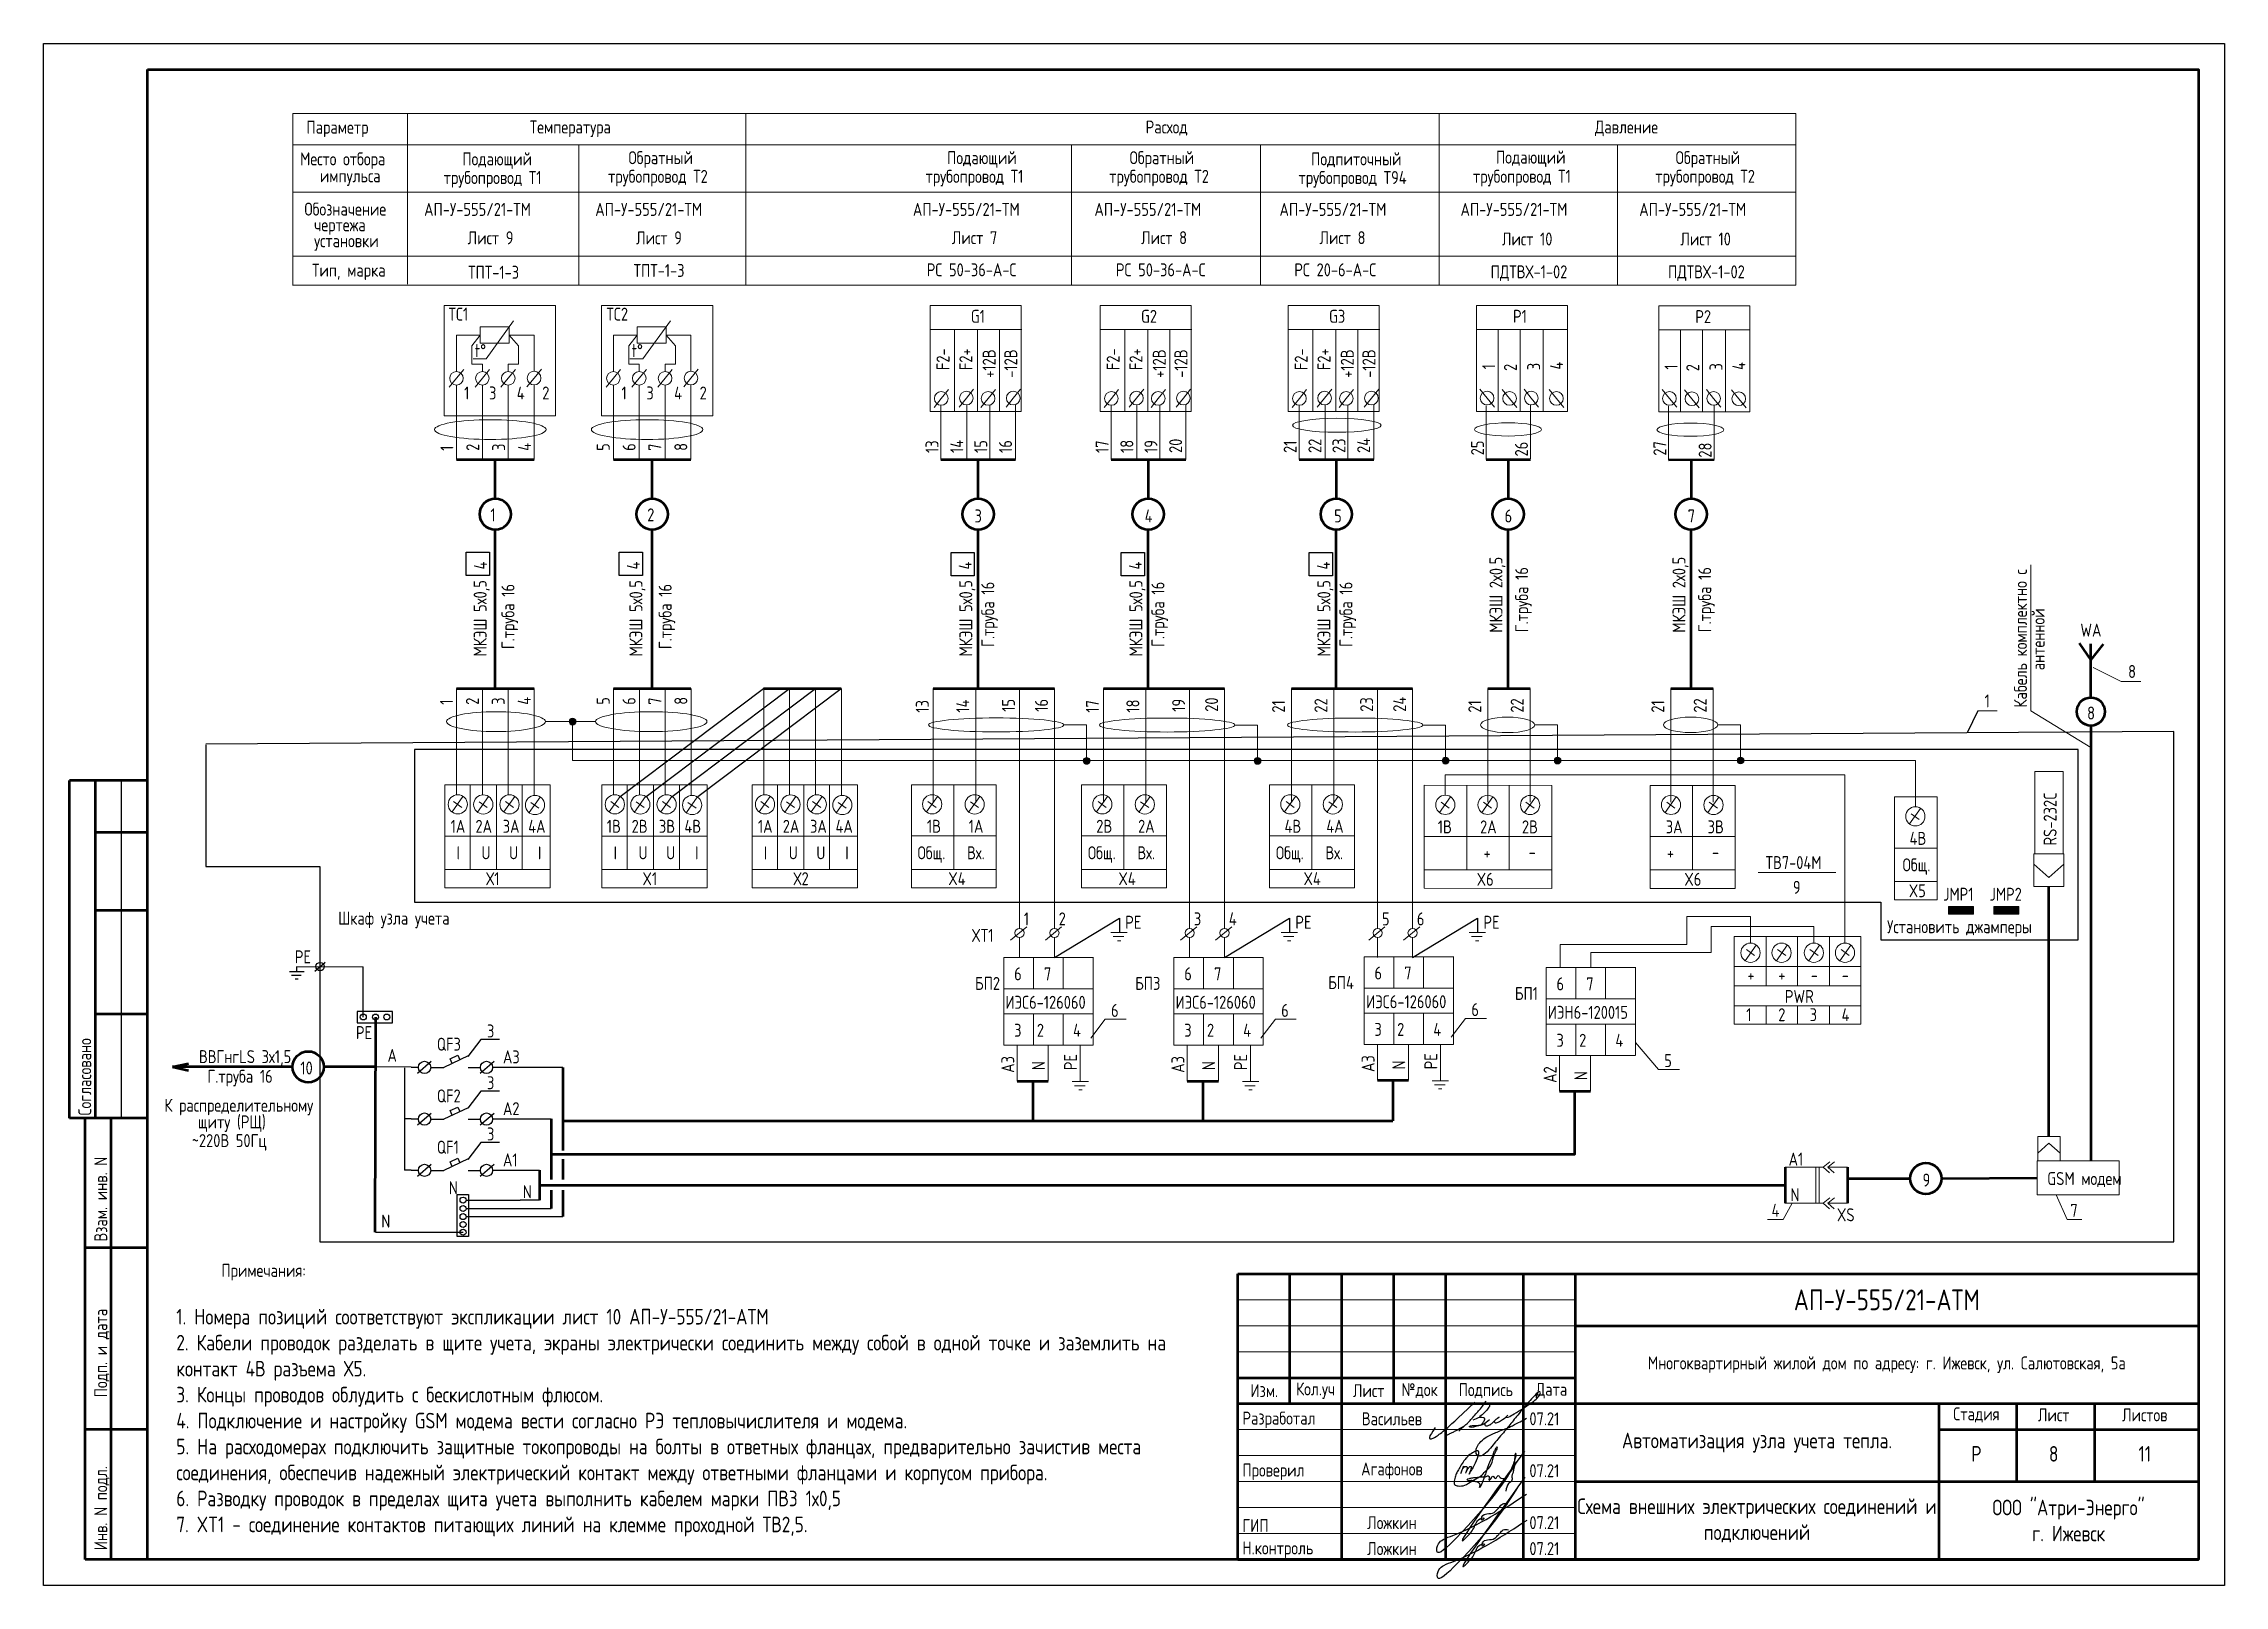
# Model space of a CAD drawing. Header units: millimetres. Extents: x -24312 to 142424, y -11214 to -5274.
# Drawn here: x 119874 to 128272, y -11214 to -5275 of the extents above; entities that cross this region are included whole.
import ezdxf
from ezdxf.enums import TextEntityAlignment as Align

# ---------------------------------------------------------------- set-up
doc = ezdxf.new("R2010")
doc.units = ezdxf.units.MM
doc.linetypes.add('K5LT_BASIC', pattern=[0])
doc.linetypes.add('K5LT_THIN', pattern=[0])
doc.layers.get('0').update_dxf_attribs({"color": 250})
for name, color, linetype, lineweight in [('0_Ном._пера__1', 7, 'Continuous', 5), ('0_Ном._пера__4', 7, 'Continuous', 50), ('НАДПИСЬ', 249, 'Continuous', 15)]:
    doc.layers.add(name, color=color, linetype=linetype, lineweight=lineweight)
doc.layers.add('ВО', color=7, linetype='Continuous')
doc.layers.add('Т1', color=1, linetype='Continuous')
doc.styles.add('ГОСТ 2.304', font='')
doc.styles.get('ГОСТ 2.304').set_extended_font_data('GOST 2.304 type A')

msp = doc.modelspace()

# ---------------------------------------------------------------- texts
at = {"color": 0, "lineweight": 18, "style": 'ГОСТ 2.304'}
for s, p in [('Параметр', (120885.765, -5622.136)), ('Температура', (121745.948, -5621.342)), ('Расход', (124117.784, -5621.386)), ('Давление', (125847.881, -5621.386)), ('Место отбора', (120861.214, -5744.261)), ('Подающий ', (121486.205, -5744.261)), ('Обратный', (122125.97, -5739.629)), ('Подающий ', (123353.237, -5739.629)), ('Обратный', (124056.083, -5739.629)), ('Подпиточный', (124755.198, -5744.261)), ('Подающий ', (125467.01, -5737.592)), ('Обратный', (126159.122, -5739.43)), ('импульса', (120937.531, -5809.425)), ('трубопровод Т1', (121414.135, -5816.133)), ('трубопровод Т2', (122047.305, -5811.501)), ('трубопровод Т1', (123270.124, -5811.501)), ('трубопровод Т2', (123977.418, -5811.501)), ('трубопровод Т94', (124706.508, -5816.133)), ('трубопровод Т1', (125378.336, -5811.402)), ('трубопровод Т2', (126080.457, -5811.302)), ('Обозначение ', (120878.008, -5937.653)), ('чертежа ', (120915.355, -5998.171)), ('АП-У-555/21-ТМ', (121339.026, -5938.803)), ('АП-У-555/21-ТМ', (121998.234, -5938.803)), ('АП-У-555/21-ТМ', (123221.425, -5938.803)), ('АП-У-555/21-ТМ', (123920.596, -5938.803)), ('АП-У-555/21-ТМ', (124633.442, -5938.803)), ('АП-У-555/21-ТМ', (125330.579, -5938.803)), ('АП-У-555/21-ТМ', (126019.035, -5938.803)), ('установки', (120915.355, -6059.409)), ('Лист 9', (121506.554, -6048.307)), ('Лист 9', (122155.35, -6048.307)), ('Лист 7', (123371.498, -6047.675)), ('Лист 8', (124100.063, -6047.675)), ('Лист 8', (124787.3, -6047.675)), ('Лист 10', (125489.968, -6052.712)), ('Лист 10', (126177.205, -6052.712)), ('Тип, марка', (120907.353, -6172.641)), ('ТПТ-1-3', (121508.686, -6180.871)), ('ТПТ-1-3', (122145.763, -6173.927)), ('РС 50-36-А-С', (123274.64, -6171.496)), ('РС 50-36-А-С', (124003.205, -6171.496)), ('РС 20-6-А-С', (124690.442, -6171.496)), ('ПДТВХ-1-02', (125446.367, -6179.238)), ('ПДТВХ-1-02', (126129.982, -6179.238)), ('ТС1', (121433.141, -6342.148)), ('ТС2', (122041.356, -6342.148)), ('G1', (123444.722, -6350.598)), ('G2', (124099.929, -6350.598)), ('G3', (124824.128, -6350.598)), ('Р1', (125532.548, -6350.598)), ('Р2', (126234.822, -6351.801)), ('t%%d', (121534.189, -6482.394)), ('t%%d', (122138.312, -6482.394)), ('1', (121493.08, -6645.873)), ('3', (121589.021, -6645.873)), ('4', (121695.865, -6645.873)), ('2', (121793.986, -6645.873)), ('1', (122099.173, -6645.873)), ('3', (122195.115, -6645.873)), ('4', (122301.959, -6645.873)), ('2', (122400.08, -6645.873)), ('1', (121594.213, -7115.337)), ('2', (122198.337, -7115.337)), ('3', (123459.008, -7119.61)), ('4', (124114.215, -7119.61)), ('5', (124843.826, -7119.61)), ('6', (125500.423, -7119.61)), ('7', (126205.612, -7119.61)), ('WA', (127717.752, -7559.266)), ('8', (127901.708, -7718.553)), ('1', (127348.696, -7832.075)), ('8', (127743.889, -7878.6)), ('1А', (121441.171, -8314.953)), ('2А', (121536.773, -8314.953)), ('3А', (121641.8, -8314.953)), ('4А', (121740.094, -8314.953)), ('1В', (122042.582, -8314.953)), ('2В', (122138.184, -8314.953)), ('3В', (122243.211, -8314.953)), ('4В', (122341.505, -8314.953)), ('1А', (122624.639, -8314.953)), ('2А', (122720.24, -8314.953)), ('3А', (122825.267, -8314.953)), ('4А', (122923.562, -8314.953)), ('1В', (123275.463, -8314.76)), ('1А', (123436.61, -8314.76)), ('2В', (123927.63, -8314.76)), ('2А', (124088.776, -8314.76)), ('4В', (124652.707, -8314.76)), ('4А', (124813.854, -8314.76)), ('1В', (125242.952, -8316.928)), ('2А', (125405.892, -8317.121)), ('2В', (125567.039, -8317.121)), ('3А', (126121.084, -8317.022)), ('3В', (126282.231, -8317.022)), ('4В', (127060.036, -8361.299)), ('I', (121463.868, -8417.136)), ('U', (121559.76, -8417.136)), ('U', (121666.247, -8417.136)), ('I', (121777.503, -8417.136)), ('I', (122068.876, -8417.136)), ('U', (122164.767, -8417.136)), ('U', (122271.255, -8417.136)), ('I', (122382.51, -8417.136)), ('I', (122647.336, -8417.136)), ('U', (122743.227, -8417.136)), ('U', (122849.715, -8417.136)), ('I', (122960.97, -8417.136)), ('Общ.', (123239.45, -8416.943)), ('Вх.', (123430.035, -8416.943)), ('Общ.', (123895.465, -8416.943)), ('Вх.', (124086.05, -8416.943)), ('Общ.', (124619.664, -8416.943)), ('Вх.', (124810.249, -8416.943)), ('+', (125419.24, -8417.291)), ('-', (125592.994, -8413.967)), ('+', (126125.41, -8417.191)), ('-', (126299.164, -8413.868)), ('Х1', (121577.973, -8516.797)), ('X1', (122179.98, -8516.797)), ('Х2', (122761.44, -8516.797)), ('X4', (123357.738, -8516.604)), ('X4', (124012.945, -8516.604)), ('X4', (124725.992, -8516.604)), ('X6', (125392.754, -8518.966)), ('X6', (126192.477, -8518.867)), ('ТВ7-04М', (126505.643, -8454.725)), ('Общ.', (127033.272, -8463.483)), ('9', (126610.666, -8549.905)), ('X5', (127057, -8563.144)), ('JMP1', (127189.142, -8576.543)), ('JMP2', (127367.968, -8576.543)), ('1', (123648.501, -8671.459)), ('2', (123782.999, -8671.459)), ('РЕ', (124039.094, -8684.493)), ('3', (124303.708, -8671.459)), ('4', (124438.206, -8671.459)), ('РЕ', (124694.301, -8684.493)), ('5', (125027.906, -8671.57)), ('6', (125162.404, -8671.582)), ('РЕ', (125418.499, -8684.493)), ('XТ1', (123446.57, -8735.07)), ('Установить джамперы', (126973.27, -8701.629)), ('БП2', (123460.845, -8920.001)), ('6', (123611.448, -8883.145)), ('7', (123726.184, -8883.145)), ('БП3', (124077.641, -8920.001)), ('6', (124266.655, -8883.145)), ('7', (124381.391, -8883.145)), ('БП4', (124821.054, -8916.835)), ('6', (124999.12, -8879.978)), ('7', (125113.856, -8879.978)), ('6', (125700.149, -8921.863)), ('7', (125814.886, -8921.863)), ('ИЭС6-126060', (123577.851, -8992.767)), ('ИЭС6-126060', (124233.058, -8992.767)), ('ИЭС6-126060', (124966.999, -8990.588)), ('БП1', (125540.124, -8958.719)), ('ИЭН6-120015', (125666.552, -9031.485)), ('PWR', (126579.696, -8970.192)), ('3', (123611.448, -9100.435)), ('2', (123698.832, -9100.435)), ('4', (123838.325, -9100.435)), ('3', (124266.655, -9100.435)), ('2', (124354.039, -9100.435)), ('4', (124493.532, -9100.435)), ('3', (124999.12, -9097.268)), ('2', (125086.504, -9097.268)), ('4', (125225.997, -9097.268)), ('1', (126430.97, -9040.541)), ('2', (126554.3, -9040.541)), ('3', (126675.183, -9040.541)), ('4', (126798.514, -9040.541)), ('3', (125700.149, -9139.153)), ('2', (125787.533, -9139.153)), ('4', (125927.026, -9139.153)), ('9', (127109.939, -9677.454)), ('Примечания:', (120558.101, -10025.453))]:
    msp.add_text(s, height=50, dxfattribs=at).set_placement(p)
for s, rotation, p in [('F2-', 90, (123362.445, -6532.986)), ('F2+', 90, (123450.496, -6532.986)), ('+12В', 90, (123540.091, -6562.141)), ('-12В', 90, (123623.508, -6562.141)), ('F2-', 90, (124017.652, -6532.986)), ('F2+', 90, (124105.703, -6532.986)), ('+12В', 90, (124195.298, -6562.141)), ('-12В', 90, (124278.715, -6562.141)), ('F2-', 90, (124741.85, -6532.986)), ('F2+', 90, (124829.901, -6532.986)), ('+12В', 90, (124919.497, -6562.141)), ('-12В', 90, (125002.913, -6562.141)), ('1', 90, (125464.318, -6529.531)), ('2', 90, (125547.734, -6535.992)), ('3', 90, (125637.33, -6532.986)), ('4', 90, (125725.381, -6530.807)), ('1', 90, (126166.592, -6530.733)), ('2', 90, (126250.009, -6537.194)), ('3', 90, (126339.604, -6534.188)), ('4', 90, (126427.655, -6532.009)), ('14', 90, (123415.344, -6851.936)), ('20', 90, (124258.366, -6851.936)), ('22', 90, (124794.75, -6851.936)), ('23', 90, (124887.342, -6851.936)), ('24', 90, (124982.564, -6851.936)), ('1', 90, (121451.622, -6843.798)), ('2', 90, (121551.268, -6843.798)), ('3', 90, (121650.914, -6843.798)), ('4', 90, (121751.102, -6843.798)), ('5', 90, (122053.807, -6843.798)), ('6', 90, (122153.453, -6843.798)), ('7', 90, (122253.099, -6843.798)), ('8', 90, (122352.745, -6843.798)), ('13', 90, (123320.123, -6851.936)), ('15', 90, (123507.937, -6851.936)), ('16', 90, (123603.159, -6851.936)), ('17', 90, (123975.33, -6851.936)), ('18', 90, (124070.551, -6851.936)), ('19', 90, (124163.144, -6851.936)), ('21', 90, (124699.528, -6851.936)), ('25', 90, (125421.088, -6860.914)), ('26', 90, (125590.172, -6865.357)), ('27', 90, (126123.363, -6862.116)), ('28', 90, (126297.581, -6869.903)), ('4', 90, (121581.126, -7300.673)), ('4', 90, (122170.014, -7300.673)), ('4', 90, (123448.3, -7300.932)), ('4', 90, (124103.507, -7300.932)), ('4', 90, (124827.705, -7300.932)), ('МКЭШ 2х0,5', 90, (125492.114, -7544.207)), ('Г.труба 16', 90, (125591.115, -7542.543)), ('МКЭШ 2х0,5', 90, (126196.955, -7544.207)), ('Г.труба 16', 90, (126295.957, -7542.543)), ('Кабель комплектно с ', 90, (127512.151, -7832.452)), ('МКЭШ 5х0,5', 90, (121579.689, -7635.721)), ('Г.труба 16', 90, (121686.994, -7607.464)), ('МКЭШ 5х0,5', 90, (122179.737, -7635.721)), ('Г.труба 16', 90, (122292.417, -7607.464)), ('МКЭШ 5х0,5', 90, (123450.16, -7635.721)), ('Г.труба 16', 90, (123534.922, -7599.088)), ('МКЭШ 5х0,5', 90, (124105.367, -7635.721)), ('Г.труба 16', 90, (124190.129, -7599.088)), ('МКЭШ 5х0,5', 90, (124829.565, -7635.721)), ('Г.труба 16', 90, (124914.328, -7599.088)), ('антенной', 90, (127580.402, -7688.839)), ('1', 90, (121450.174, -7821.824)), ('2', 90, (121549.82, -7821.824)), ('3', 90, (121649.467, -7821.824)), ('4', 90, (121749.654, -7821.824)), ('5', 90, (122053.826, -7821.824)), ('6', 90, (122153.472, -7821.824)), ('7', 90, (122253.118, -7821.824)), ('8', 90, (122352.765, -7821.824)), ('13', 90, (123282.717, -7852.039)), ('14', 90, (123438.49, -7852.039)), ('15', 90, (123614.646, -7848.709)), ('16', 90, (123741.69, -7848.709)), ('17', 90, (123937.924, -7852.039)), ('18', 90, (124093.697, -7852.039)), ('19', 90, (124269.853, -7848.709)), ('20', 90, (124396.897, -7848.709)), ('21', 90, (124654.668, -7852.039)), ('22', 90, (124817.895, -7852.039)), ('23', 90, (124994.051, -7848.709)), ('24', 90, (125121.095, -7848.709)), ('21', 90, (125410.585, -7852.039)), ('22', 90, (125573.812, -7852.039)), ('21', 90, (126115.426, -7852.039)), ('22', 90, (126278.653, -7852.039)), ('RS-232C', 90, (127626.288, -8364.089)), ('+', 180, (126462.859, -8848.22)), ('+', 180, (126581.816, -8848.22)), ('-', 180, (126707.073, -8848.22)), ('-', 180, (126826.03, -8848.22)), ('А3', 90, (123611.841, -9239.381)), ('N', 90, (123730.242, -9229.408)), ('РЕ', 90, (123853.465, -9229.408)), ('А3', 90, (124267.048, -9239.381)), ('N', 90, (124385.449, -9229.408)), ('РЕ', 90, (124508.672, -9229.408)), ('А3', 90, (124999.513, -9236.214)), ('N', 90, (125117.915, -9226.241)), ('РЕ', 90, (125241.137, -9226.241)), ('А2', 90, (125700.542, -9278.099)), ('N', 90, (125818.944, -9268.126))]:
    msp.add_text(s, height=50, rotation=rotation, dxfattribs=at).set_placement(p)
msp.add_text('Шкаф узла учета', height=50, dxfattribs=at).set_placement((121222.541, -8668.709), align=Align.CENTER)
at = {"style": 'ГОСТ 2.304'}
for s, p in [('РЕ', (120840.867, -8817.636)), ('РЕ', (121076.198, -9109.516)), ('ВВГнгLS 3х1,5', (120471.828, -9202.067)), ('А', (121198.021, -9197.273)), ('QF3', (121388.272, -9154.099)), ('А3', (121642.645, -9203.132)), ('Г.труба 16', (120504.679, -9277.818)), ('10', (120862.343, -9245.839)), ('QF2', (121388.272, -9353.375)), ('К распределительному ', (120338.644, -9389.341)), ('щиту (РЩ)', (120467.753, -9453.328)), ('А2', (121642.645, -9402.408)), ('~220В 50Гц', (120444.301, -9525.487)), ('QF1', (121388.272, -9550.789)), ('А1', (121642.645, -9599.821)), ('А1', (126594.094, -9596.869)), ('N', (121434.217, -9707.412)), ('GSM модем', (127590.373, -9671.631)), ('N', (121718.808, -9722.546)), ('N', (126601.283, -9734.111)), ('N', (121174.135, -9835.686)), ('XS', (126780.228, -9811.215)), ('7', (127679.434, -9794.287))]:
    msp.add_text(s, height=50, dxfattribs=at).set_placement(p)
for s, height, p in [('АП-У-555/21-АТМ', 80, (126972.475, -10113.68)), ('Изм.', 50, (124574.905, -10463.627)), ('Кол.уч', 50, (124772.475, -10463.68)), ('Лист', 50, (124976.736, -10463.627)), ('№док', 50, (125172.744, -10463.627)), ('Подпись', 50, (125428.011, -10463.627)), ('Дата', 50, (125680.998, -10463.627)), ('Стадия', 50, (127317.445, -10556.954)), ('Лист', 50, (127615.014, -10556.954)), ('Листов', 50, (127965.72, -10556.954)), ('Р', 60, (127317.445, -10706.954)), ('8', 60, (127615.014, -10706.954)), ('11', 60, (127965.72, -10706.954))]:
    msp.add_text(s, height=height, dxfattribs=at).set_placement(p, align=Align.MIDDLE)
at = {"color": 0, "lineweight": 18, "char_height": 50, "width": 85.84894, "attachment_point": 2, "style": 'ГОСТ 2.304'}
for s, insert in [('6', (123999.266, -8974.159)), ('6', (124654.473, -8974.159)), ('6', (125386.939, -8970.992)), ('5', (126129.896, -9167.483))]:
    msp.add_mtext(s, dxfattribs=dict(at, insert=insert))
at = {"style": 'ГОСТ 2.304'}
for s, insert, char_height, width, attachment_point in [('3', (121595.269, -9053.298), 50, 77.26404, 2), ('3', (121595.269, -9252.574), 50, 77.26404, 2), ('3', (121595.269, -9449.988), 50, 77.26404, 2), ('4', (126543.711, -9743.943), 50, 64.3867, 2), ('1. Номера позиций соответствуют экспликации лист 10 АП-У-555/21-АТМ \\P2. Кабели проводок разделать в щите учета, экраны электрически соединить между собой в одной точке и заземлить на контакт 4В разъема Х5.\\P3. Концы проводов облудить с бескислотным флюсом. \\P4. Подключение и настройку GSM модема вести согласно РЭ тепловычислителя и модема.\\P5. На расходомерах подключить защитные токопроводы на болты в ответных фланцах, предварительно зачистив места соединения, обеспечив надежный электрический контакт между ответными фланцами и корпусом прибора. \\P6. Разводку проводок в пределах щита учета выполнить кабелем марки ПВ3 1х0,5\\P\\pxb0.25,ql;7. XT1 - соединение контактов питающих линий на клемме проходной ТВ2,5.\\P\\pq*;  ', (120384.589, -10148.85), 60, 3941.44215, 1), ('\\pxsm1;Автоматизация узла учета тепла.', (126472.475, -10663.68), 60, 1400, 5), ('{\\C7;Схема внешних электрических соединений и подключений}', (126472.475, -10963.68), 60, 1400, 5), ('\\pxsm1;ООО "Атри-Энерго"\\Pг. Ижевск', (127672.475, -10963.68), 60, 1000, 5)]:
    msp.add_mtext(s, dxfattribs=dict(at, insert=insert, char_height=char_height, width=width, attachment_point=attachment_point))
at = {"insert": (126972.475, -10363.68), "char_height": 50, "width": 2400, "attachment_point": 5, "line_spacing_factor": 0.9, "style": 'ГОСТ 2.304'}
msp.add_mtext('\\pxqc;{\\C0;Многоквартирный жилой дом по адресу: г. Ижевск, ул. Салютовская, 5а}', dxfattribs=at)
at = {"char_height": 50, "style": 'ГОСТ 2.304'}
for s, insert, attachment_point in [('\\A1;Разработал', (124490.586, -10608.042), 7), ('\\A1;Васильев', (125066.501, -10572.006), 5), ('\\A1;07.21', (125595.764, -10597.006), 7), ('\\A1;Проверил', (124490.586, -10808.042), 7), ('\\A1;Агафонов', (125066.501, -10772.006), 5), ('\\A1;07.21', (125595.764, -10797.006), 7), ('\\A1;ГИП', (124490.586, -11008.042), 7), ('\\A1;Ложкин', (125066.501, -10972.006), 5), ('\\A1;07.21', (125595.764, -10997.006), 7), ('\\A1;Н.контроль', (124490.586, -11108.042), 7), ('\\A1;Ложкин', (125066.501, -11072.006), 5), ('\\A1;07.21', (125595.764, -11097.006), 7)]:
    msp.add_mtext(s, dxfattribs=dict(at, insert=insert, attachment_point=attachment_point))
at = {"layer": '0_Ном._пера__1', "color": 7, "linetype": 'Continuous', "lineweight": 20, "style": 'ГОСТ 2.304'}
for s, p in [('Согласовано', (120056.975, -9403.68)), ('Взам. инв. N', (120118.602, -9889.389)), ('Подп. и дата', (120118.602, -10489.389)), ('Инв. N подл.', (120118.602, -11077.993))]:
    msp.add_text(s, height=50, rotation=90, dxfattribs=at).set_placement(p)

# ---------------------------------------------------------------- blocks, each defined once
blk = doc.blocks.new('A$C4EB2491E')
at = {"ltscale": 0.3}
for points, degree in [([(27, 135), (10, 108), (0, 94), (-1, 81), (7, 80), (28, 88), (75, 124), (123, 168), (216, 256)], 3), ([(75, 124), (72, 109), (72, 98), (76, 96), (89, 102), (100, 108), (116, 115), (131, 123), (140, 129), (153, 135), (166, 143), (181, 155), (191, 166), (212, 189), (230, 211), (246, 227), (261, 249), (269, 260)], 3), ([(258, 244), (279, 253), (287, 247), (286, 237), (284, 234), (270, 213), (241, 188), (238, 185), (234, 181), (206, 170)], 3), ([(361, 183), (381, 185), (390, 194), (435, 218), (480, 250), (509, 269), (529, 296), (527, 304), (518, 306), (484, 271), (458, 240), (424, 199), (404, 175), (381, 145), (365, 127), (338, 94), (313, 66), (292, 39), (256, 0), (236, -2), (220, 9), (221, 31), (231, 55), (258, 83), (287, 99), (310, 108), (332, 119), (371, 132), (399, 146), (441, 167), (462, 179)], 3), ([(166, 143), (140, 117)], 1), ([(238, 185), (256, 184), (261, 181), (262, 174), (259, 164), (249, 149), (236, 143), (206, 136), (193, 135), (187, 140), (195, 143), (205, 144), (214, 144), (231, 145), (246, 147), (260, 151), (286, 173)], 3), ([(264, 156), (261, 143), (273, 141), (287, 147), (295, 153), (312, 169), (324, 180), (333, 185), (333, 186)], 3), ([(307, 165), (311, 157), (316, 157), (326, 160), (340, 168), (358, 179), (372, 194)], 3)]:
    blk.add_open_spline(points, degree=degree, dxfattribs=at)
blk = doc.blocks.new('A$C0EED4A08')
at = {"lineweight": -2}
blk.add_open_spline([(20.7, 61.2), (21.7, 64.7), (23.4, 71.3), (32.8, 94.2), (24.5, 74.4), (32, 84), (36.5, 87.6), (43.7, 84.6), (42.1, 76.2), (40, 71.5), (35.2, 58.6), (40.1, 68.6), (41.9, 72.9), (45.2, 77.8), (48.5, 81.4), (50.9, 86.6), (59.3, 86), (55.6, 79.5), (55.4, 74.5), (52.8, 68.5), (51.8, 64), (48, 55.7), (54.5, 70.4), (59.7, 74.5), (64.6, 83.8), (72.5, 102.5), (95.3, 150.3), (62.6, 134.7), (50, 127.5), (39.9, 115.2), (29.1, 103.7), (19.8, 87.5), (9.7, 71.6), (2.3, 55.7), (-2.1, 40.8), (-5.4, 21.3), (15, 16.1), (36.5, 18.9), (59.8, 37.2), (88.3, 47.9), (105.1, 69.4), (127.4, 87), (133.6, 115.2), (140.2, 136.7), (150.7, 149.9), (145.6, 155.7), (141.5, 147.9), (138.2, 143.1), (134.1, 133.3), (131, 120.9), (123.3, 108.6), (118.7, 94.1), (113.6, 81.6), (109.9, 69.5), (105.8, 57.7), (100.9, 47), (98.7, 35.8), (93.4, 26.3), (92.6, 18.9), (82.4, 8.9), (91.8, 24.9), (78.5, 31), (67.6, 34.1), (56.4, 38.1), (47.5, 34.5), (39.3, 42), (50, 43.8), (55.7, 45.7), (62.2, 46.5), (68.8, 48.5), (76.6, 47.1), (84, 50.5), (92.3, 49.4), (99.6, 50.2), (107.9, 48.5), (114.2, 56.5), (120.1, 50.1), (118.9, 44.9), (117.9, 33.5), (126.9, 45.4), (132.3, 54.2), (136.9, 47.7), (141.6, 41), (146.3, 48.9), (152, 56.8), (157.2, 46), (170.6, 40.8), (188.8, 54.4), (195.8, 75.5), (206.7, 97.8), (210.2, 112.3), (216.6, 130.9), (210.3, 131.2), (208.9, 126.4), (209.7, 121.1), (208.4, 112.7), (208, 103.5), (208.5, 90), (205.7, 76.5), (202.8, 62.8), (197.5, 51.3), (203, 35.6), (181.6, 25), (179.5, 9.6), (178.2, 0)], degree=3, knots=[0, 0, 0, 0, 14.167194, 26.890754, 35.314392, 41.71436, 48.403337, 54.150711, 59.523492, 69.993822, 76.883495, 83.397454, 89.57598, 94.081517, 100.137054, 104.648788, 110.534043, 115.493961, 121.373327, 126.797914, 133.938197, 137.532955, 146.786799, 157.755729, 165.260393, 175.818679, 226.056962, 240.336611, 262.561771, 272.876484, 287.353537, 309.903384, 328.55104, 344.088105, 361.577216, 378.236769, 391.917028, 414.769459, 443.718804, 478.129909, 503.813264, 524.041038, 561.991008, 582.758455, 598.428883, 599.36325, 603.50078, 615.547993, 623.086606, 633.715246, 654.209645, 665.828887, 679.140989, 694.626301, 703.84956, 716.745925, 729.559612, 738.298125, 747.961274, 755.137825, 764.222563, 777.339173, 788.965562, 801.29066, 810.743379, 816.064539, 824.798882, 830.543276, 836.595448, 843.748837, 851.271103, 859.282141, 867.178556, 875.723493, 881.563983, 891.725366, 896.369877, 902.244552, 908.638358, 920.616836, 927.949916, 933.945368, 939.689414, 948.004643, 954.238626, 963.410453, 972.22617, 996.743911, 1017.877019, 1041.418789, 1065.997666, 1077.036801, 1078.444202, 1082.718227, 1088.858229, 1095.371672, 1107.7691, 1116.500316, 1135.9592, 1148.681173, 1158.604198, 1173.41822, 1190.005644, 1217.589276, 1217.589276, 1217.589276, 1217.589276], dxfattribs=at)
blk = doc.blocks.new('A$C34D362C5')
at = {"ltscale": 10}
for points, knots in [([(246.3, 339.2), (98.6, 135.3), (-65.7, -91.6), (58.6, 45.2), (62.1, 78.5), (95.3, 83.3), (79.2, 67.2), (82.6, 94), (103.8, 99.1), (127.8, 97.9), (139.8, 113.9), (151.4, 123.6), (161.9, 140.1), (175.7, 137.5), (182.9, 136.2)], [0, 0, 0, 0, 394.18074, 438.533546, 481.486652, 491.046134, 501.356163, 513.672121, 536.487376, 564.707433, 579.283425, 593.152603, 611.287332, 631.336975, 631.336975, 631.336975, 631.336975]), ([(217.5, 299.5), (168.8, 221.7), (108.8, 126), (-98.7, -78.1), (-88.4, -15.6), (-62.3, 2.2), (60.8, 46.3), (163.3, 113.7), (254.5, 173.8)], [0, 0, 0, 0, 378.961016, 466.592226, 495.418146, 520.544535, 560.396751, 886.010372, 886.010372, 886.010372, 886.010372])]:
    blk.add_open_spline(points, degree=3, knots=knots, dxfattribs=at)

# ---------------------------------------------------------------- hatches: boundary and pattern name
at = {"lineweight": 18}
for points in [[(121923.797, -7886.764, 1), (121897.739, -7886.764, 1)], [(123903.719, -8038.14, 1), (123877.66, -8038.14, 1)], [(124561.953, -8038.14, 1), (124535.894, -8038.14, 1)], [(125286.062, -8037.094, 1), (125260.004, -8037.094, 1)], [(125717.412, -8036.658, 1), (125691.354, -8036.658, 1)], [(126422.254, -8036.558, 1), (126396.195, -8036.558, 1)]]:
    msp.add_hatch(color=0, dxfattribs=at).paths.add_polyline_path(points)
at = {"lineweight": 18, "ltscale": 100}
h = msp.add_hatch(color=0, dxfattribs=at)
h.dxf.hatch_style = 1
h.paths.add_polyline_path([(127306.552, -8598.822), (127210.219, -8598.822), (127210.219, -8628.046), (127306.552, -8628.046)])
h = msp.add_hatch(color=0, dxfattribs=at)
h.dxf.hatch_style = 1
h.paths.add_polyline_path([(127480.295, -8598.822), (127383.962, -8598.822), (127383.962, -8628.046), (127480.295, -8628.046)])

# ---------------------------------------------------------------- linework, layer by layer
at = {"color": 0, "lineweight": 18}
for p, q in [((120833.217, -5544.057), (126622.208, -5544.057)), ((120833.217, -6206.991), (120833.217, -5544.057)), ((121275.385, -5544.057), (121275.385, -6202.23)), ((122578.484, -5544.057), (122578.484, -6206.991)), ((125247.734, -5544.057), (125247.734, -6206.991)), ((125247.734, -6206.991), (125247.734, -5544.057)), ((126622.208, -5544.057), (126622.208, -6205.783)), ((120833.217, -5664.957), (126622.208, -5664.957)), ((121934.593, -5664.957), (121934.593, -6206.047)), ((122578.484, -5663.572), (122578.484, -6205.783)), ((123831.932, -5664.957), (123831.932, -6206.991)), ((124560.497, -5664.957), (124560.497, -6206.991)), ((124560.497, -6206.991), (124560.497, -5664.957)), ((124560.497, -5664.957), (124560.497, -6206.991)), ((125247.734, -5664.957), (125247.734, -6206.991)), ((125247.734, -6206.991), (125247.734, -5664.957)), ((125247.734, -5664.957), (125247.734, -6205.783)), ((125934.971, -5664.957), (125934.971, -6205.783)), ((120833.217, -5847.901), (126622.208, -5847.901)), ((120833.217, -6093.866), (126622.208, -6093.866)), ((120833.217, -6205.783), (126622.208, -6205.783)), ((121577.825, -6489.922), (121683.447, -6343.079)), ((122181.948, -6489.922), (122287.57, -6343.079)), ((123381.903, -6376.846), (123381.903, -6693.195)), ((123470.835, -6376.846), (123470.835, -6692.213)), ((123555.622, -6376.846), (123555.622, -6693.195)), ((124037.11, -6376.846), (124037.11, -6693.195)), ((124126.042, -6374.698), (124126.042, -6692.213)), ((124210.829, -6376.846), (124210.829, -6693.195)), ((124761.309, -6376.846), (124761.309, -6693.195)), ((124850.24, -6376.846), (124850.24, -6692.213)), ((124935.027, -6376.846), (124935.027, -6693.195)), ((125475.036, -6376.846), (125475.036, -6693.195)), ((125559.822, -6376.846), (125559.822, -6692.213)), ((125648.754, -6376.846), (125648.754, -6693.195)), ((126177.31, -6378.048), (126177.31, -6694.397)), ((126262.097, -6378.048), (126262.097, -6693.415)), ((126351.029, -6378.048), (126351.029, -6694.397)), ((121463.638, -6564.399), (121491.535, -6530.128)), ((121527.553, -6489.922), (121577.825, -6489.922)), ((121563.284, -6564.399), (121591.181, -6530.128)), ((121662.93, -6564.399), (121690.827, -6530.128)), ((121762.576, -6563.502), (121790.473, -6529.231)), ((122067.761, -6564.399), (122095.658, -6530.128)), ((122131.677, -6489.922), (122181.948, -6489.922)), ((122167.407, -6564.399), (122195.304, -6530.128)), ((122267.053, -6564.399), (122294.95, -6530.128)), ((122366.7, -6563.502), (122394.597, -6529.231)), ((121435.741, -6598.67), (121463.638, -6564.399)), ((121535.387, -6598.67), (121563.284, -6564.399)), ((121635.033, -6598.67), (121662.93, -6564.399)), ((121734.679, -6597.772), (121762.576, -6563.502)), ((122039.864, -6598.67), (122067.761, -6564.399)), ((122139.51, -6598.67), (122167.407, -6564.399)), ((122239.156, -6598.67), (122267.053, -6564.399)), ((122338.803, -6597.772), (122366.7, -6563.502)), ((123330.693, -6641.977), (123358.589, -6607.706)), ((123427.462, -6640.63), (123455.358, -6606.36)), ((123511.259, -6641.977), (123539.156, -6607.706)), ((123608.028, -6640.63), (123635.925, -6606.36)), ((123985.899, -6641.977), (124013.796, -6607.706)), ((124082.668, -6640.63), (124110.565, -6606.36)), ((124166.466, -6641.977), (124194.363, -6607.706)), ((124263.235, -6640.63), (124291.132, -6606.36)), ((124710.098, -6641.977), (124737.995, -6607.706)), ((124806.867, -6640.63), (124834.764, -6606.36)), ((124890.665, -6641.977), (124918.562, -6607.706)), ((124987.434, -6640.63), (125015.331, -6606.36)), ((125433.001, -6640.63), (125405.104, -6606.36)), ((125519.398, -6641.977), (125491.501, -6607.706)), ((125603.196, -6640.63), (125575.299, -6606.36)), ((125699.965, -6641.977), (125672.068, -6607.706)), ((126135.275, -6641.833), (126107.378, -6607.562)), ((126221.673, -6643.179), (126193.776, -6608.908)), ((126305.471, -6641.833), (126277.574, -6607.562)), ((126402.24, -6643.179), (126374.343, -6608.908)), ((123302.796, -6676.247), (123330.693, -6641.977)), ((123399.565, -6674.901), (123427.462, -6640.63)), ((123483.362, -6676.247), (123511.259, -6641.977)), ((123580.131, -6674.901), (123608.028, -6640.63)), ((123958.002, -6676.247), (123985.899, -6641.977)), ((124054.772, -6674.901), (124082.668, -6640.63)), ((124138.569, -6676.247), (124166.466, -6641.977)), ((124235.338, -6674.901), (124263.235, -6640.63)), ((124682.201, -6676.247), (124710.098, -6641.977)), ((124778.97, -6674.901), (124806.867, -6640.63)), ((124862.768, -6676.247), (124890.665, -6641.977)), ((124959.537, -6674.901), (124987.434, -6640.63)), ((125460.898, -6674.901), (125433.001, -6640.63)), ((125547.295, -6676.247), (125519.398, -6641.977)), ((125631.093, -6674.901), (125603.196, -6640.63)), ((125727.862, -6676.247), (125699.965, -6641.977)), ((126163.172, -6676.103), (126135.275, -6641.833)), ((126249.57, -6677.45), (126221.673, -6643.179)), ((126333.367, -6676.103), (126305.471, -6641.833)), ((126430.137, -6677.45), (126402.24, -6643.179)), ((127527.512, -7282.733), (127527.512, -7844.952)), ((127875.532, -7731.617), (127766.961, -7677.731)), ((121563.284, -7759.674), (121563.284, -8168.433)), ((121662.93, -7759.674), (121662.93, -8167.766)), ((122168.291, -7759.674), (122168.291, -8168.433)), ((122267.938, -7759.674), (122267.938, -8167.766)), ((122746.751, -7759.674), (122746.751, -8168.433)), ((122846.398, -7759.674), (122846.398, -8167.766)), ((123300.11, -8196.364), (123300.11, -7759.674)), ((123463.337, -7759.674), (123463.337, -8197.056)), ((123632.039, -7759.674), (123632.039, -8683.13)), ((123766.537, -7759.674), (123766.537, -8683.13)), ((123955.317, -8196.364), (123955.317, -7759.674)), ((124118.544, -7759.674), (124118.544, -8197.056)), ((124287.246, -7759.674), (124287.246, -8683.13)), ((124421.744, -7759.674), (124421.744, -8683.13)), ((124679.515, -8196.364), (124679.515, -7759.674)), ((124842.742, -7759.674), (124842.742, -8197.056)), ((125011.444, -8683.13), (125011.444, -7759.674)), ((125145.942, -7759.674), (125145.942, -8683.13)), ((125435.432, -8196.364), (125435.432, -7759.674)), ((125598.659, -7759.674), (125598.659, -8197.056)), ((126140.273, -8196.364), (126140.273, -7759.674)), ((126303.501, -7759.674), (126303.501, -8197.056)), ((121806.132, -7886.764), (121998.698, -7886.764)), ((121911.09, -7886.764), (121911.09, -8036.899)), ((127758.148, -7986.582), (127527.512, -7844.952)), ((123802.647, -7899.48), (123890.689, -7899.48)), ((123890.689, -7899.48), (123890.689, -8036.821)), ((124460.881, -7900.799), (124548.924, -7900.799)), ((124548.924, -7900.799), (124548.924, -8038.14)), ((125184.991, -7899.753), (125273.034, -7899.753)), ((125273.034, -7899.753), (125273.033, -8037.094)), ((125616.341, -7899.317), (125704.383, -7899.317)), ((125704.383, -7899.317), (125704.383, -8036.658)), ((126321.182, -7899.217), (126409.225, -7899.217)), ((126409.225, -7899.217), (126409.225, -8036.558)), ((127082.402, -8214.585), (127082.388, -8036.557)), ((121516.294, -8130.601), (121516.294, -8456.244)), ((121618.013, -8130.601), (121618.013, -8456.244)), ((121717.083, -8130.601), (121717.083, -8456.244)), ((122121.301, -8130.601), (122121.301, -8456.244)), ((122223.021, -8130.601), (122223.021, -8456.244)), ((122322.091, -8130.601), (122322.091, -8456.244)), ((122699.761, -8130.601), (122699.761, -8456.244)), ((122801.48, -8130.601), (122801.48, -8456.244)), ((122900.551, -8130.601), (122900.551, -8456.244)), ((123378.697, -8130.408), (123378.697, -8456.051)), ((124033.904, -8130.408), (124033.904, -8456.051)), ((124758.102, -8130.408), (124758.102, -8456.051)), ((125191.128, -8132.77), (125191.128, -8458.413)), ((125355.254, -8132.77), (125355.254, -8458.413)), ((125517.908, -8132.77), (125517.908, -8458.413)), ((126224.078, -8132.67), (126224.078, -8458.313)), ((125292.019, -8176.638), (125249.863, -8236.433)), ((125255.885, -8196.946), (125287.126, -8219.51)), ((125454.96, -8176.831), (125412.804, -8236.626)), ((125418.826, -8197.139), (125450.066, -8219.703)), ((125618.74, -8177.241), (125576.584, -8237.036)), ((125582.606, -8197.549), (125613.847, -8220.113)), ((126161.129, -8176.732), (126118.974, -8236.527)), ((126124.996, -8197.039), (126156.236, -8219.604)), ((126324.91, -8177.142), (126282.754, -8236.937)), ((126288.776, -8197.45), (126320.017, -8220.014)), ((121419.561, -8327.249), (121823.875, -8327.249)), ((122024.569, -8327.249), (122428.882, -8327.249)), ((122603.029, -8327.249), (123007.342, -8327.249)), ((123216.419, -8327.056), (123541.727, -8327.056)), ((123871.626, -8327.056), (124196.934, -8327.056)), ((124595.824, -8327.056), (124921.132, -8327.056)), ((125355.631, -8329.418), (125680.939, -8329.418)), ((126061.8, -8329.318), (126387.108, -8329.318)), ((127003.153, -8373.596), (127165.807, -8373.596)), ((121419.561, -8455.904), (121823.875, -8455.904)), ((122024.569, -8455.904), (122428.882, -8455.904)), ((122603.029, -8455.904), (123007.342, -8455.904)), ((123216.419, -8455.711), (123541.727, -8455.711)), ((123871.626, -8455.711), (124196.934, -8455.711)), ((124595.824, -8455.711), (124921.132, -8455.711)), ((125355.631, -8458.073), (125680.939, -8458.073)), ((126061.8, -8457.974), (126387.108, -8457.974)), ((127539.03, -8435.651), (127596.811, -8487.076)), ((127654.592, -8435.651), (127596.811, -8487.076)), ((127003.153, -8502.251), (127165.807, -8502.251)), ((123597.439, -8728.35), (123659.878, -8677.1)), ((123632.039, -8718.481), (123632.039, -8795.461)), ((123731.937, -8728.35), (123794.376, -8677.1)), ((123766.537, -8718.481), (123766.537, -8795.461)), ((123984.168, -8699.183), (124047.083, -8699.183)), ((123993.343, -8714.9), (124033.976, -8714.9)), ((124009.072, -8730.618), (124022.179, -8730.618)), ((124252.646, -8728.35), (124315.085, -8677.1)), ((124287.246, -8718.481), (124287.246, -8795.461)), ((124387.144, -8728.35), (124449.583, -8677.1)), ((124421.744, -8718.481), (124421.744, -8795.461)), ((124639.374, -8699.183), (124702.29, -8699.183)), ((124648.55, -8714.9), (124689.183, -8714.9)), ((124664.279, -8730.618), (124677.386, -8730.618)), ((124976.844, -8728.35), (125039.283, -8677.1)), ((125011.444, -8718.481), (125011.444, -8795.461)), ((125111.343, -8728.35), (125173.781, -8677.1)), ((125145.942, -8718.481), (125145.942, -8795.461)), ((125363.573, -8699.183), (125426.489, -8699.183)), ((125372.748, -8714.9), (125413.381, -8714.9)), ((125388.477, -8730.618), (125401.584, -8730.618)), ((126384.163, -9052.351), (126384.163, -8714.777)), ((126384.163, -8714.777), (126628.376, -8714.777)), ((126507.493, -8904.015), (126507.493, -8715.221)), ((126628.376, -8714.777), (126628.376, -8904.015)), ((126628.376, -8714.777), (126872.59, -8714.777)), ((126751.707, -8904.015), (126751.707, -8715.221)), ((126872.59, -8714.777), (126872.59, -9052.351)), ((123571.255, -8916.079), (123571.255, -8795.461)), ((123571.255, -8795.461), (123916.696, -8795.461)), ((123685.992, -8916.079), (123685.992, -8795.461)), ((123800.728, -8916.079), (123800.728, -8795.461)), ((123915.464, -9132.403), (123915.464, -8795.461)), ((124226.462, -8916.079), (124226.462, -8795.461)), ((124226.462, -8795.461), (124570.671, -8795.461)), ((124341.199, -8916.079), (124341.199, -8795.461)), ((124455.935, -8916.079), (124455.935, -8795.461)), ((124570.671, -9132.403), (124570.671, -8795.461)), ((124958.928, -8912.912), (124958.928, -8792.295)), ((124958.928, -8792.295), (125304.368, -8792.295)), ((125073.664, -8912.912), (125073.664, -8792.295)), ((125188.4, -8912.912), (125188.4, -8792.295)), ((125303.136, -9130.202), (125303.136, -8793.26)), ((126463.422, -8787.175), (126432.182, -8764.611)), ((126583.005, -8787.175), (126551.764, -8764.611)), ((126707.636, -8787.175), (126676.396, -8764.611)), ((126827.218, -8787.175), (126795.978, -8764.611)), ((125659.957, -8954.797), (125659.957, -8834.179)), ((125659.957, -8834.179), (126005.398, -8834.179)), ((125774.693, -8954.797), (125774.693, -8834.179)), ((125889.429, -8954.797), (125889.429, -8834.179)), ((126004.165, -9171.121), (126004.165, -8834.179)), ((126628.376, -8829.62), (126384.163, -8829.62)), ((126872.59, -8829.62), (126628.376, -8829.62)), ((123571.255, -8916.079), (123914.534, -8916.079)), ((123571.255, -9012.752), (123571.255, -8916.079)), ((124226.462, -8916.079), (124569.741, -8916.079)), ((124226.462, -9012.752), (124226.462, -8916.079)), ((124958.928, -8912.912), (125302.206, -8912.912)), ((124958.928, -9009.585), (124958.928, -8912.912)), ((125659.957, -8954.797), (126003.235, -8954.797)), ((125659.957, -9051.469), (125659.957, -8954.797)), ((126628.376, -8904.015), (126384.163, -8904.015)), ((126628.376, -8981.505), (126384.163, -8981.505)), ((126872.59, -8904.015), (126628.376, -8904.015)), ((126628.376, -8981.505), (126628.376, -9052.351)), ((126872.59, -8981.505), (126628.376, -8981.505)), ((123571.255, -9012.752), (123685.992, -9012.752)), ((123571.255, -9133.369), (123571.255, -9012.752)), ((123571.255, -9133.369), (123571.255, -9012.752)), ((123571.255, -9012.752), (123685.992, -9012.752)), ((123685.992, -9012.752), (123800.728, -9012.752)), ((123685.992, -9133.369), (123685.992, -9012.752)), ((123800.728, -9133.369), (123800.728, -9012.752)), ((123800.728, -9012.752), (123915.464, -9012.752)), ((123800.728, -9133.369), (123800.728, -9012.752)), ((123800.728, -9133.369), (123800.728, -9012.752)), ((123800.728, -9012.752), (123915.464, -9012.752)), ((123962.27, -9032.773), (123906.633, -9105.594)), ((124042.876, -9032.773), (123962.27, -9032.773)), ((124226.462, -9012.752), (124341.199, -9012.752)), ((124226.462, -9133.369), (124226.462, -9012.752)), ((124226.462, -9133.369), (124226.462, -9012.752)), ((124226.462, -9012.752), (124341.199, -9012.752)), ((124341.199, -9012.752), (124455.935, -9012.752)), ((124341.199, -9133.369), (124341.199, -9012.752)), ((124455.935, -9133.369), (124455.935, -9012.752)), ((124455.935, -9012.752), (124570.671, -9012.752)), ((124455.935, -9133.369), (124455.935, -9012.752)), ((124455.935, -9133.369), (124455.935, -9012.752)), ((124455.935, -9012.752), (124570.671, -9012.752)), ((124617.477, -9032.773), (124561.84, -9105.594)), ((124698.083, -9032.773), (124617.477, -9032.773)), ((124958.928, -9009.585), (125073.664, -9009.585)), ((124958.928, -9130.202), (124958.928, -9009.585)), ((124958.928, -9130.202), (124958.928, -9009.585)), ((124958.928, -9009.585), (125073.664, -9009.585)), ((125073.664, -9009.585), (125188.4, -9009.585)), ((125073.664, -9130.202), (125073.664, -9009.585)), ((125188.4, -9130.202), (125188.4, -9009.585)), ((125188.4, -9009.585), (125303.136, -9009.585)), ((125188.4, -9130.202), (125188.4, -9009.585)), ((125188.4, -9130.202), (125188.4, -9009.585)), ((125188.4, -9009.585), (125303.136, -9009.585)), ((125349.942, -9029.607), (125294.306, -9102.427)), ((125430.548, -9029.607), (125349.942, -9029.607)), ((125659.957, -9051.469), (125774.693, -9051.469)), ((125659.957, -9172.087), (125659.957, -9051.469)), ((125659.957, -9172.087), (125659.957, -9051.469)), ((125659.957, -9051.469), (125774.693, -9051.469)), ((125774.693, -9051.469), (125889.429, -9051.469)), ((125774.693, -9172.087), (125774.693, -9051.469)), ((125889.429, -9172.087), (125889.429, -9051.469)), ((125889.429, -9051.469), (126004.165, -9051.469)), ((125889.429, -9172.087), (125889.429, -9051.469)), ((125889.429, -9172.087), (125889.429, -9051.469)), ((125889.429, -9051.469), (126004.165, -9051.469)), ((126628.376, -9052.351), (126384.163, -9052.351)), ((126872.59, -9052.351), (126628.376, -9052.351)), ((123571.255, -9133.369), (123685.992, -9133.369)), ((123571.255, -9133.369), (123685.992, -9133.369)), ((123623.007, -9133.689), (123623.007, -9271.292)), ((123685.992, -9133.369), (123800.728, -9133.369)), ((123742.741, -9134.134), (123742.741, -9271.073)), ((123800.728, -9133.369), (123915.464, -9133.369)), ((123800.728, -9133.369), (123915.464, -9133.369)), ((123865.964, -9134.134), (123865.964, -9271.292)), ((124226.462, -9133.369), (124341.199, -9133.369)), ((124226.462, -9133.369), (124341.199, -9133.369)), ((124278.214, -9133.689), (124278.214, -9271.292)), ((124341.199, -9133.369), (124455.935, -9133.369)), ((124397.948, -9134.134), (124397.948, -9271.073)), ((124455.935, -9133.369), (124570.671, -9133.369)), ((124455.935, -9133.369), (124570.671, -9133.369)), ((124521.171, -9134.134), (124521.171, -9271.292)), ((124958.928, -9130.202), (125073.664, -9130.202)), ((124958.928, -9130.202), (125073.664, -9130.202)), ((125010.68, -9130.523), (125010.68, -9268.125)), ((125073.664, -9130.202), (125188.4, -9130.202)), ((125130.414, -9130.968), (125130.414, -9268.125)), ((125188.4, -9130.202), (125303.136, -9130.202)), ((125188.4, -9130.202), (125303.136, -9130.202)), ((125253.636, -9130.968), (125253.636, -9270.36)), ((126092.899, -9226.098), (126004.165, -9122.277)), ((125659.957, -9172.087), (125774.693, -9172.087)), ((125659.957, -9172.087), (125774.693, -9172.087)), ((125711.709, -9172.407), (125711.709, -9310.01)), ((125774.693, -9172.087), (125889.429, -9172.087)), ((125831.443, -9172.852), (125831.443, -9309.791)), ((125889.429, -9172.087), (126004.165, -9172.087)), ((125889.429, -9172.087), (126004.165, -9172.087)), ((126173.505, -9226.098), (126092.899, -9226.098)), ((123835.1, -9273.439), (123898.015, -9273.439)), ((123844.275, -9289.156), (123884.908, -9289.156)), ((123860.004, -9304.874), (123873.111, -9304.874)), ((124490.307, -9273.439), (124553.222, -9273.439)), ((124499.482, -9289.156), (124540.115, -9289.156)), ((124515.211, -9304.874), (124528.318, -9304.874)), ((125221.041, -9270.272), (125283.957, -9270.272)), ((125230.217, -9285.99), (125270.85, -9285.99)), ((125245.946, -9301.707), (125259.053, -9301.707)), ((127553.475, -9548.84), (127596.811, -9510.271)), ((127640.147, -9548.84), (127596.811, -9510.271)), ((126727.732, -9602.485), (126581.448, -9602.485)), ((126698.718, -9603.122), (126698.718, -9741.486)), ((126711.434, -9603.122), (126711.434, -9741.486)), ((126752.466, -9582.677), (126727.47, -9602.777)), ((126727.47, -9602.777), (126751.948, -9624.028)), ((126770.276, -9582.677), (126745.279, -9602.777)), ((126745.279, -9602.777), (126769.758, -9624.028)), ((126746.96, -9603.093), (126820.344, -9603.093)), ((126581.448, -9741.486), (126727.732, -9741.486)), ((126752.729, -9721.387), (126727.732, -9741.486)), ((126727.732, -9741.486), (126752.211, -9762.737)), ((126770.539, -9721.387), (126745.542, -9741.486)), ((126745.542, -9741.486), (126770.021, -9762.737)), ((126746.281, -9741.745), (126820.607, -9741.745)), ((126573.09, -9803.818), (126512.636, -9803.818))]:
    msp.add_line(p, q, dxfattribs=at)
at = {"linetype": 'K5LT_BASIC', "lineweight": 53}
for p, q in [((121463.638, -6877.646), (121762.576, -6877.646)), ((121613.107, -7027.579), (121613.107, -6877.646)), ((122067.761, -6877.646), (122366.7, -6877.646)), ((122217.23, -7027.579), (122217.23, -6877.646)), ((123329.652, -6877.646), (123617.113, -6877.646)), ((123473.383, -7027.584), (123473.383, -6877.646)), ((123984.859, -6877.646), (124272.32, -6877.646)), ((124128.59, -7027.584), (124128.59, -6877.646)), ((124709.058, -6877.646), (124996.518, -6877.646)), ((124852.788, -7027.584), (124852.788, -6877.646)), ((125429.797, -6877.646), (125599.798, -6877.646)), ((125514.797, -7027.584), (125514.797, -6877.646)), ((126132.072, -6878.848), (126307.206, -6876.443)), ((126219.639, -7027.584), (126219.639, -6877.646)), ((121613.107, -7759.674), (121613.107, -7147.579)), ((122217.23, -7759.674), (122217.23, -7147.579)), ((123472.604, -7759.674), (123472.604, -7147.579)), ((124127.811, -7759.674), (124127.811, -7147.579)), ((124852.009, -7759.674), (124852.009, -7147.579)), ((125514.018, -7759.674), (125514.018, -7147.579)), ((126218.86, -7759.674), (126218.86, -7147.579)), ((127713.008, -7583.961), (127758.236, -7650.38)), ((127758.148, -7793.892), (127758.148, -7586.868)), ((127758.236, -7650.38), (127807.166, -7588.039)), ((121463.638, -7759.674), (121762.576, -7759.674)), ((122067.761, -7759.674), (122366.7, -7759.674)), ((122646.221, -7759.674), (122945.16, -7759.674)), ((123300.11, -7759.674), (123766.537, -7759.674)), ((123955.317, -7759.674), (124421.744, -7759.674)), ((124679.515, -7759.674), (125145.942, -7759.674)), ((125435.432, -7759.674), (125598.659, -7759.674)), ((126140.273, -7759.674), (126303.501, -7759.674)), ((127758.148, -7902.281), (127758.148, -9578.822)), ((119973.556, -9413.68), (119973.556, -8113.68)), ((120273.556, -8113.68), (119973.556, -8113.68)), ((120073.556, -9413.68), (120073.556, -8113.68)), ((120273.556, -8313.68), (120073.556, -8313.68)), ((127596.811, -9484.331), (127596.811, -8521.663)), ((120273.556, -8613.68), (120073.556, -8613.68)), ((120273.556, -9013.68), (120073.556, -9013.68)), ((120832.701, -9216.675), (120369.427, -9216.675)), ((121150.439, -9216.675), (120952.701, -9216.675)), ((123622.761, -9271.073), (123742.741, -9271.073)), ((123682.751, -9271.073), (123682.751, -9424.947)), ((124277.968, -9271.073), (124397.948, -9271.073)), ((124337.958, -9271.073), (124337.958, -9424.947)), ((125010.433, -9267.906), (125130.552, -9267.906)), ((125070.493, -9271.073), (125070.493, -9424.947)), ((125711.462, -9309.791), (125831.443, -9309.791)), ((120273.556, -9413.68), (119973.556, -9413.68)), ((120033.556, -11113.68), (120033.556, -9413.68)), ((120273.556, -9413.68), (120033.556, -9413.68)), ((120133.556, -11113.68), (120133.556, -9413.68)), ((126581.448, -9602.485), (126581.448, -9741.486)), ((127182.766, -9646.214), (127551.127, -9644.224)), ((120273.556, -9913.68), (120033.556, -9913.68)), ((120273.556, -10613.68), (120033.556, -10613.68)), ((120273.556, -11113.68), (120033.556, -11113.68))]:
    msp.add_line(p, q, dxfattribs=at)
at = {"linetype": 'K5LT_THIN'}
msp.add_line((119873.556, -9413.68), (119873.556, -8113.68), dxfattribs=at)
msp.add_line((119873.556, -9413.68), (119873.556, -8113.68), dxfattribs=at)
for p, q in [((120173.556, -9413.68), (120173.556, -8113.68)), ((120917.495, -8847.629), (120957.916, -8813.272)), ((120820.035, -8849.697), (120876.66, -8849.697)), ((120828.293, -8863.843), (120864.863, -8863.843)), ((120842.449, -8877.988), (120854.246, -8877.988)), ((120847.164, -8830.29), (121104.706, -8831.079)), ((120847.164, -8830.903), (120847.164, -8847.998)), ((121557.133, -9110.89), (121507.06, -9176.429)), ((121629.678, -9110.89), (121557.133, -9110.89)), ((121289.369, -9217.448), (121150.44, -9216.498)), ((121263.43, -9219.923), (121263.43, -9614.137)), ((121289.369, -9217.448), (121314.406, -9217.448)), ((121312.967, -9240.51), (121366.519, -9194.978)), ((121364.281, -9218.347), (121415.212, -9218.347)), ((121508.097, -9174.467), (121415.212, -9218.347)), ((121439.384, -9185.059), (121469.128, -9171.912)), ((121447.38, -9203.151), (121439.384, -9185.059)), ((121469.128, -9171.912), (121476.793, -9189.256)), ((121508.097, -9218.347), (121555.792, -9218.347)), ((121555.028, -9240.51), (121608.58, -9194.978)), ((121603.528, -9217.636), (121708.68, -9217.636)), ((121708.68, -9217.636), (121873.367, -9217.636)), ((121557.133, -9310.166), (121507.06, -9375.705)), ((121629.678, -9310.166), (121557.133, -9310.166)), ((121312.967, -9439.786), (121366.519, -9394.254)), ((121508.097, -9373.743), (121415.212, -9417.623)), ((121439.384, -9384.334), (121469.128, -9371.188)), ((121447.38, -9402.427), (121439.384, -9384.334)), ((121469.128, -9371.188), (121476.793, -9388.532)), ((121555.028, -9439.786), (121608.58, -9394.254)), ((121289.369, -9416.724), (121263.43, -9416.724)), ((121289.369, -9416.724), (121314.406, -9416.724)), ((121364.281, -9417.623), (121415.212, -9417.623)), ((121508.097, -9417.623), (121555.792, -9417.623)), ((121603.528, -9416.912), (121708.68, -9416.912)), ((121708.68, -9416.912), (121828.362, -9416.912)), ((121508.097, -9571.157), (121415.212, -9615.037)), ((121439.384, -9581.748), (121469.128, -9568.602)), ((121469.128, -9568.602), (121476.793, -9585.945)), ((121557.133, -9507.58), (121507.06, -9573.119)), ((121629.678, -9507.58), (121557.133, -9507.58)), ((121289.369, -9614.137), (121263.43, -9614.137)), ((121289.369, -9614.137), (121314.406, -9614.137)), ((121312.967, -9637.2), (121366.519, -9591.667)), ((121364.281, -9615.037), (121415.212, -9615.037)), ((121447.38, -9599.84), (121439.384, -9581.748)), ((121508.097, -9615.037), (121555.792, -9615.037)), ((121555.028, -9637.2), (121608.58, -9591.667)), ((121603.528, -9614.325), (121708.68, -9614.325)), ((121708.68, -9614.325), (121783.357, -9614.325)), ((121501.676, -9729.646), (121708.68, -9729.646)), ((121783.357, -9729.646), (121708.68, -9729.646)), ((121501.676, -9762.103), (121828.362, -9762.103)), ((121501.676, -9793.223), (121873.367, -9793.223))]:
    msp.add_line(p, q)
at = {"color": 0, "lineweight": 18, "ltscale": 100}
for p, q in [((126811.166, -8091.238), (125271.938, -8091.238)), ((125271.938, -8091.238), (125271.938, -8170.214)), ((126811.166, -8739.841), (126811.166, -8091.238)), ((125354.967, -8329.418), (125191.128, -8329.418)), ((125355.631, -8458.073), (125191.128, -8458.073)), ((126201.805, -8745.098), (126201.805, -8637.879)), ((126201.805, -8637.879), (126447.37, -8637.879)), ((126447.37, -8637.879), (126447.37, -8739.841)), ((126295.371, -8776.148), (126295.371, -8676.267)), ((126295.371, -8676.267), (126691.584, -8676.267)), ((126691.584, -8676.267), (126691.584, -8739.841)), ((126507.493, -8981.505), (126507.493, -9052.351)), ((126751.707, -8981.505), (126751.707, -9052.351))]:
    msp.add_line(p, q, dxfattribs=at)
at = {"color": 0, "lineweight": 18, "ltscale": 0.3}
for p, q in [((125832.677, -8834.179), (125832.677, -8776.148)), ((125832.677, -8776.148), (126295.371, -8776.148))]:
    msp.add_line(p, q, dxfattribs=at)
at = {"lineweight": 53}
msp.add_line((121151.747, -9025.357), (121149.771, -9852.541), dxfattribs=at)
for points in [[(119873.556, -5275.166), (128272.475, -5275.166), (128272.475, -11213.68), (119873.556, -11213.68)], [(121216.693, -9003.78), (121081.534, -9003.78), (121081.534, -9046.604), (121216.693, -9046.604)], [(121509.611, -9708.249), (121509.611, -9870.161), (121466.786, -9870.161), (121466.786, -9708.249)]]:
    msp.add_lwpolyline(points, close=True)
at = {"lineweight": 50}
msp.add_lwpolyline([(120273.556, -5375.166), (128172.475, -5375.166), (128172.475, -11113.68), (120273.556, -11113.68)], close=True, dxfattribs=at)
at = {"color": 0, "lineweight": 18}
for points in [[(121415.848, -6284.006), (121844.762, -6284.006), (121844.762, -6708.36), (121415.848, -6708.36)], [(122021.942, -6284.006), (122450.856, -6284.006), (122450.856, -6708.36), (122021.942, -6708.36)], [(123287.603, -6284.006), (123638.324, -6284.006), (123638.324, -6692.49), (123287.603, -6692.49)], [(123942.81, -6284.006), (124293.531, -6284.006), (124293.531, -6692.49), (123942.81, -6692.49)], [(124667.008, -6284.006), (125017.73, -6284.006), (125017.73, -6692.49), (124667.008, -6692.49)], [(125743.055, -6284.006), (125392.333, -6284.006), (125392.333, -6692.49), (125743.055, -6692.49)], [(126445.329, -6285.208), (126094.608, -6285.208), (126094.608, -6693.692), (126445.329, -6693.692)], [(121555.03, -6429.518), (121555.03, -6366.13), (121666.786, -6366.13), (121666.786, -6429.518)], [(122159.154, -6429.518), (122159.154, -6366.13), (122270.909, -6366.13), (122270.909, -6429.518)], [(121418.898, -8130.408), (121824.684, -8130.408), (121824.684, -8527.352), (121418.898, -8527.352)], [(122023.905, -8130.408), (122429.691, -8130.408), (122429.691, -8527.352), (122023.905, -8527.352)], [(122602.365, -8130.408), (123008.151, -8130.408), (123008.151, -8527.352), (122602.365, -8527.352)], [(123215.756, -8130.215), (123542.536, -8130.215), (123542.536, -8527.159), (123215.756, -8527.159)], [(123870.963, -8130.215), (124197.743, -8130.215), (124197.743, -8527.159), (123870.963, -8527.159)], [(124595.161, -8130.215), (124921.941, -8130.215), (124921.941, -8527.159), (124595.161, -8527.159)], [(125191.128, -8130.946), (125681.747, -8132.577), (125681.747, -8529.521), (125191.128, -8527.89)], [(126061.137, -8132.477), (126387.917, -8132.477), (126387.917, -8529.422), (126061.137, -8529.422)], [(127651.127, -8078.915), (127651.127, -8395.674), (127542.495, -8395.674), (127542.495, -8078.915)], [(127002.49, -8176.755), (127165.88, -8176.755), (127165.88, -8573.699), (127002.49, -8573.699)], [(127654.592, -8521.663), (127654.592, -8395.674), (127539.03, -8395.674), (127539.03, -8521.663)], [(127553.475, -9484.331), (127553.475, -9578.822), (127640.147, -9578.822), (127640.147, -9484.331)], [(127551.127, -9578.822), (127866.915, -9578.822), (127866.915, -9709.626), (127551.127, -9709.626)]]:
    msp.add_lwpolyline(points, close=True, dxfattribs=at)
for points in [[(121463.638, -6538.168), (121463.638, -6398.721), (121555.03, -6398.721)], [(121563.284, -6538.168), (121563.284, -6509.806), (121523.371, -6509.806), (121523.371, -6438.634), (121555.03, -6398.721)], [(121662.93, -6538.168), (121662.93, -6509.806), (121702.843, -6509.806), (121702.843, -6438.634), (121666.786, -6398.721)], [(121762.576, -6537.271), (121762.576, -6397.824), (121666.786, -6397.824)], [(122067.761, -6538.168), (122067.761, -6398.721), (122159.154, -6398.721)], [(122167.407, -6538.168), (122167.407, -6509.806), (122127.494, -6509.806), (122127.494, -6438.634), (122159.154, -6398.721)], [(122267.053, -6538.168), (122267.053, -6509.806), (122306.966, -6509.806), (122306.966, -6438.634), (122270.909, -6398.721)], [(122366.7, -6537.271), (122366.7, -6397.824), (122270.909, -6397.824)], [(121463.638, -6877.646), (121463.638, -6590.63)], [(121563.284, -6877.646), (121563.284, -6590.63)], [(121662.93, -6877.646), (121662.93, -6590.63)], [(121762.576, -6877.646), (121762.576, -6589.732)], [(122067.761, -6877.646), (122067.761, -6590.63)], [(122167.407, -6877.646), (122167.407, -6590.63)], [(122267.053, -6877.646), (122267.053, -6590.63)], [(122366.7, -6877.646), (122366.7, -6589.732)], [(123329.652, -6877.646), (123329.652, -6667.251)], [(123429.299, -6877.646), (123429.299, -6666.611)], [(123517.467, -6877.646), (123517.467, -6667.251)], [(123617.113, -6877.646), (123617.113, -6666.611)], [(123984.859, -6877.646), (123984.859, -6667.251)], [(124084.506, -6877.646), (124084.506, -6666.611)], [(124172.674, -6877.646), (124172.674, -6667.251)], [(124272.32, -6877.646), (124272.32, -6666.611)], [(124709.058, -6877.646), (124709.058, -6667.251)], [(124808.704, -6877.646), (124808.704, -6666.611)], [(124896.872, -6877.646), (124896.872, -6667.251)], [(124996.518, -6877.646), (124996.518, -6666.611)], [(125429.371, -6877.646), (125429.371, -6669.55)], [(125599.798, -6874.957), (125599.798, -6665.905)], [(126131.646, -6878.848), (126131.646, -6670.752)], [(126307.206, -6877.505), (126307.206, -6668.454)], [(121463.638, -8167.741), (121463.638, -7759.674)], [(121762.576, -8172.054), (121762.576, -7759.674)], [(122068.645, -8167.741), (122068.645, -7759.674)], [(122367.584, -8172.054), (122367.584, -7759.674)], [(122647.105, -8167.741), (122647.105, -7759.674)], [(122946.044, -8172.054), (122946.044, -7759.674)], [(126477.042, -8468.317), (126775.888, -8468.317)]]:
    msp.add_lwpolyline(points, dxfattribs=at)
at = {"ltscale": 0.3}
for points in [[(121501.069, -7234.568), (121590.783, -7234.568), (121590.783, -7324.282), (121501.069, -7324.282)], [(122089.957, -7234.568), (122179.67, -7234.568), (122179.67, -7324.282), (122089.957, -7324.282)], [(123368.243, -7234.827), (123457.956, -7234.827), (123457.956, -7324.541), (123368.243, -7324.541)], [(124023.45, -7234.827), (124113.163, -7234.827), (124113.163, -7324.541), (124023.45, -7324.541)], [(124747.648, -7234.827), (124837.362, -7234.827), (124837.362, -7324.541), (124747.648, -7324.541)], [(121302.197, -8582.638), (126948.845, -8582.638), (126948.845, -8727.409), (127709.841, -8727.409), (127709.841, -7993.617), (121302.197, -7993.617)]]:
    msp.add_lwpolyline(points, close=True, dxfattribs=at)
for points in [[(122093.646, -8174.662), (122646.221, -7759.674)], [(122194.177, -8174.662), (122746.751, -7759.674)], [(122293.823, -8174.662), (122846.398, -7759.674)], [(122392.585, -8174.662), (122945.16, -7759.674)], [(127322.52, -7845.14), (127281.333, -7929.424)], [(120498.106, -7975.616), (120498.106, -8444.638), (120937.706, -8444.638), (120937.706, -9890.077), (128077.869, -9890.077), (128077.869, -7924.203), (120498.106, -7973.881), (120498.106, -7973.881)], [(123766.537, -8795.461), (124016.762, -8644.29), (124016.762, -8699.183)], [(124421.744, -8795.461), (124671.969, -8644.29), (124671.969, -8699.183)], [(125145.942, -8795.461), (125396.167, -8644.29), (125396.167, -8699.183)]]:
    msp.add_lwpolyline(points, dxfattribs=at)
at = {"color": 0, "lineweight": 18, "ltscale": 0.3}
for points in [[(121911.09, -8036.899), (127082.388, -8036.557)], [(125714.263, -8834.179), (125714.263, -8745.098), (126201.805, -8745.098)], [(126573.09, -9803.818), (126608.414, -9741.486)]]:
    msp.add_lwpolyline(points, dxfattribs=at)
at = {"color": 0, "lineweight": 18, "ltscale": 100}
for points in [[(127210.219, -8598.822), (127306.552, -8598.822), (127306.552, -8628.046), (127210.219, -8628.046)], [(127383.962, -8598.822), (127480.295, -8598.822), (127480.295, -8628.046), (127383.962, -8628.046)]]:
    msp.add_lwpolyline(points, close=True, dxfattribs=at)
for points in [[(121104.706, -9024.404), (121104.706, -8831.079)], [(121151.747, -9025.357), (121150.439, -9216.675), (121150.439, -9216.675)], [(121151.628, -9852.544), (121488.868, -9853.192)]]:
    msp.add_lwpolyline(points)
at = {"lineweight": 53}
for points in [[(120369.427, -9216.675), (120432.015, -9203.477)], [(120369.427, -9216.675), (120432.015, -9229.874)]]:
    msp.add_lwpolyline(points, dxfattribs=at)
at = {"linetype": 'K5LT_BASIC', "lineweight": 53}
for points in [[(121873.367, -9219.498), (121873.367, -9538.023)], [(121828.362, -9553.291), (125771.452, -9553.291), (125771.452, -9309.791)], [(121828.362, -9416.912), (121828.362, -9650.471)], [(121873.367, -9424.947), (125070.493, -9424.947)], [(121873.367, -9572.617), (121873.367, -9650.471)], [(121783.357, -9614.325), (121783.357, -9729.646)], [(126820.344, -9603.093), (126820.607, -9741.745)], [(126820.344, -9646.538), (127062.766, -9646.538)], [(121783.357, -9671.986), (126581.448, -9671.986)], [(121828.362, -9691.719), (121828.362, -9762.103)], [(121873.367, -9691.719), (121873.367, -9793.223)]]:
    msp.add_lwpolyline(points, dxfattribs=at)
at = {"color": 0, "lineweight": 18}
for centre, radius in [((121463.638, -6564.399), 26.231), ((121563.284, -6564.399), 26.231), ((121662.93, -6564.399), 26.231), ((121762.576, -6563.502), 26.231), ((122067.761, -6564.399), 26.231), ((122167.407, -6564.399), 26.231), ((122267.053, -6564.399), 26.231), ((122366.7, -6563.502), 26.231), ((123330.693, -6641.977), 26.231), ((123427.462, -6640.63), 26.231), ((123511.259, -6641.977), 26.231), ((123608.028, -6640.63), 26.231), ((123985.899, -6641.977), 26.231), ((124082.668, -6640.63), 26.231), ((124166.466, -6641.977), 26.231), ((124263.235, -6640.63), 26.231), ((124710.098, -6641.977), 26.231), ((124806.867, -6640.63), 26.231), ((124890.665, -6641.977), 26.231), ((124987.434, -6640.63), 26.231), ((125433.001, -6640.63), 26.231), ((125519.398, -6641.977), 26.231), ((125603.196, -6640.63), 26.231), ((125699.965, -6641.977), 26.231), ((126135.275, -6641.833), 26.231), ((126221.673, -6643.179), 26.231), ((126305.471, -6641.833), 26.231), ((126402.24, -6643.179), 26.231), ((121910.768, -7886.764), 13.029), ((123890.689, -8038.14), 13.029), ((124548.924, -8038.14), 13.029), ((125273.033, -8037.094), 13.029), ((125704.383, -8036.658), 13.029), ((126409.225, -8036.558), 13.029), ((125271.938, -8207.247), 37.033), ((125434.879, -8207.44), 37.033), ((125598.659, -8207.85), 37.033), ((126141.049, -8207.34), 37.033), ((126304.829, -8207.751), 37.033), ((123632.039, -8700.806), 17.675), ((123766.537, -8700.806), 17.675), ((124287.246, -8700.806), 17.675), ((124421.744, -8700.806), 17.675), ((125011.444, -8700.806), 17.675), ((125145.942, -8700.806), 17.675)]:
    msp.add_circle(centre, radius, dxfattribs=at)
at = {"linetype": 'K5LT_BASIC', "lineweight": 53}
for centre, radius in [((121613.107, -7087.579), 60), ((122217.23, -7087.579), 60), ((123472.604, -7087.579), 60), ((124127.811, -7087.579), 60), ((124852.009, -7087.579), 60), ((125514.018, -7087.579), 60), ((126218.86, -7087.579), 60), ((127758.148, -7848.087), 54.195), ((120892.701, -9216.675), 60), ((127122.766, -9646.538), 60)]:
    msp.add_circle(centre, radius, dxfattribs=at)
for centre, radius in [((120938.391, -8830.108), 16.065), ((121104.706, -9024.404), 11.503), ((121151.753, -9024.404), 11.503), ((121195.297, -9024.404), 11.503), ((121340.673, -9218.347), 23.608), ((121579.399, -9218.347), 23.608), ((121340.673, -9417.623), 23.608), ((121579.399, -9417.623), 23.608), ((121340.673, -9615.037), 23.608), ((121579.399, -9615.037), 23.608), ((121488.986, -9729.646), 11.503), ((121488.986, -9762.103), 11.503), ((121488.986, -9793.223), 11.503), ((121488.986, -9823.442), 11.503), ((121488.926, -9853.192), 11.503)]:
    msp.add_circle(centre, radius)
at = {"color": 0, "lineweight": 18}
for centre, major_axis, ratio in [((124854.172, -6745.341), (-170.694, 0), 0.15824869), ((121593.873, -6761.948), (-214.856, 0), 0.17760707), ((122197.996, -6761.948), (-214.856, 0), 0.17760707), ((125513.954, -6761.21), (-128.972, 0), 0.19671671), ((126216.201, -6762.413), (-128.972, 0), 0.19671671), ((123542.305, -7899.48), (-260.342, 0), 0.10375637), ((124200.539, -7899.752), (-260.342, 0), 0.10375637), ((124924.649, -7899.753), (-260.342, 0), 0.10375637)]:
    msp.add_ellipse(centre, major_axis=major_axis, ratio=ratio, dxfattribs=at)
at = {"color": 0, "lineweight": 18, "ltscale": 100}
for centre, major_axis, ratio in [((121615.889, -7886.764), (-190.244, 0), 0.20058431), ((122213.553, -7886.764), (-214.856, 0), 0.17760707), ((125511.89, -7899.317), (-104.45, 0), 0.28490837), ((126216.732, -7899.217), (-104.45, 0), 0.28490837)]:
    msp.add_ellipse(centre, major_axis=major_axis, ratio=ratio, dxfattribs=at)
at = {"layer": '0_Ном._пера__1', "color": 7, "linetype": 'Continuous', "lineweight": 20}
for p, q in [((124472.475, -10113.68), (125772.475, -10113.68)), ((124472.475, -10213.68), (125772.475, -10213.68)), ((124472.475, -10313.68), (125772.475, -10313.68)), ((124472.475, -10613.68), (125772.475, -10613.68)), ((124472.475, -10713.68), (125772.475, -10713.68)), ((124472.475, -10813.68), (125772.475, -10813.68)), ((124472.475, -10913.68), (125772.475, -10913.68)), ((124472.475, -11013.68), (125772.475, -11013.68))]:
    msp.add_line(p, q, dxfattribs=at)
at = {"layer": '0_Ном._пера__4', "color": 7, "linetype": 'Continuous', "lineweight": 50}
for p, q in [((120273.556, -11113.68), (120273.556, -10013.68)), ((124472.475, -10013.68), (128172.475, -10013.68)), ((124472.475, -11113.68), (124472.475, -10013.68)), ((124672.475, -10013.68), (124672.475, -10513.68)), ((124872.475, -10013.68), (124872.475, -11113.68)), ((125072.475, -10013.68), (125072.475, -10513.68)), ((125272.475, -10013.68), (125272.475, -11113.68)), ((125572.475, -10013.68), (125572.475, -11113.68)), ((125772.475, -10013.68), (125772.475, -11113.68)), ((128172.475, -10013.68), (128172.475, -11113.68)), ((125772.475, -10213.68), (128172.475, -10213.68)), ((124472.475, -10413.68), (125772.475, -10413.68)), ((124472.475, -10513.68), (128172.475, -10513.68)), ((127172.475, -10513.68), (127172.475, -11113.68)), ((127472.475, -10513.68), (127472.475, -10813.68)), ((127772.475, -10513.68), (127772.475, -10813.68)), ((127172.475, -10613.68), (128172.475, -10613.68)), ((125772.475, -10813.68), (128172.475, -10813.68)), ((124472.475, -11113.68), (128172.475, -11113.68)), ((128172.475, -11113.68), (124472.475, -11113.68))]:
    msp.add_line(p, q, dxfattribs=at)
at = {"layer": 'ВО', "color": 0, "lineweight": 18, "ltscale": 0.7}
for p, q in [((121488.639, -8174.662), (121446.483, -8234.457)), ((121452.505, -8194.97), (121483.746, -8217.534)), ((121586.874, -8175.073), (121544.718, -8234.867)), ((121550.741, -8195.38), (121581.981, -8217.944)), ((121687.999, -8174.662), (121645.843, -8234.457)), ((121651.865, -8194.97), (121683.106, -8217.534)), ((121786.234, -8177.356), (121744.078, -8237.151)), ((121750.101, -8197.663), (121781.341, -8220.227)), ((122093.646, -8174.662), (122051.49, -8234.457)), ((122057.513, -8194.97), (122088.753, -8217.534)), ((122191.882, -8175.073), (122149.726, -8234.867)), ((122155.748, -8195.38), (122186.988, -8217.944)), ((122293.006, -8174.662), (122250.85, -8234.457)), ((122256.873, -8194.97), (122288.113, -8217.534)), ((122391.242, -8177.356), (122349.086, -8237.151)), ((122355.108, -8197.663), (122386.348, -8220.227)), ((122672.106, -8174.662), (122629.95, -8234.457)), ((122635.973, -8194.97), (122667.213, -8217.534)), ((122770.341, -8175.073), (122728.186, -8234.867)), ((122734.208, -8195.38), (122765.448, -8217.944)), ((122871.466, -8174.662), (122829.31, -8234.457)), ((122835.333, -8194.97), (122866.573, -8217.534)), ((122969.701, -8177.356), (122927.546, -8237.151)), ((122933.568, -8197.663), (122964.808, -8220.227)), ((123315.748, -8174.469), (123273.592, -8234.264)), ((123279.615, -8194.777), (123310.855, -8217.341)), ((123479.528, -8174.879), (123437.373, -8234.674)), ((123443.395, -8195.187), (123474.635, -8217.751)), ((123970.955, -8174.469), (123928.799, -8234.264)), ((123934.822, -8194.777), (123966.062, -8217.341)), ((124134.735, -8174.879), (124092.58, -8234.674)), ((124098.602, -8195.187), (124129.842, -8217.751)), ((124695.153, -8174.469), (124652.998, -8234.264)), ((124659.02, -8194.777), (124690.26, -8217.341)), ((124858.934, -8174.879), (124816.778, -8234.674)), ((124822.8, -8195.187), (124854.041, -8217.751)), ((127102.482, -8221.009), (127060.327, -8280.804)), ((127066.349, -8241.317), (127097.589, -8263.881)), ((126427.289, -8807.483), (126469.445, -8747.688)), ((126546.871, -8807.483), (126589.027, -8747.688)), ((126671.503, -8807.483), (126713.658, -8747.688)), ((126791.085, -8807.483), (126833.241, -8747.688))]:
    msp.add_line(p, q, dxfattribs=at)
for centre in [(121468.558, -8205.271), (121566.793, -8205.681), (121667.918, -8205.271), (121766.153, -8207.964), (122073.565, -8205.271), (122171.801, -8205.681), (122272.925, -8205.271), (122371.161, -8207.964), (122652.025, -8205.271), (122750.261, -8205.681), (122851.385, -8205.271), (122949.621, -8207.964), (123295.667, -8205.078), (123459.448, -8205.488), (123950.874, -8205.078), (124114.655, -8205.488), (124675.072, -8205.078), (124838.853, -8205.488), (127082.402, -8251.618), (126447.37, -8776.874), (126566.952, -8776.874), (126691.584, -8776.874), (126811.166, -8776.874)]:
    msp.add_circle(centre, 37.033, dxfattribs=at)
at = {"layer": 'НАДПИСЬ', "color": 0, "lineweight": 18}
for p, q in [((127950.495, -7731.617), (127875.532, -7731.617)), ((127397.483, -7845.14), (127322.52, -7845.14)), ((127667.19, -9804.085), (127625.026, -9709.626)), ((127723.412, -9804.085), (127667.19, -9804.085))]:
    msp.add_line(p, q, dxfattribs=at)
at = {"layer": 'Т1', "color": 0, "lineweight": 18}
for p, q in [((123290.268, -6376.846), (123640.654, -6376.846)), ((123945.475, -6376.846), (124295.861, -6376.846)), ((124669.674, -6376.846), (125020.059, -6376.846)), ((125740.389, -6376.846), (125392.333, -6376.846)), ((126442.664, -6378.048), (126094.608, -6378.048))]:
    msp.add_line(p, q, dxfattribs=at)

# ---------------------------------------------------------------- block references
at = {"ltscale": 0.3, "xscale": 0.81, "yscale": 0.81, "zscale": 0.81}
msp.add_blockref('A$C4EB2491E', (125210.957, -10714.963), dxfattribs=at)
at = {"ltscale": 10}
for p in [(125330.199, -11035.672), (125332.349, -11135.672)]:
    msp.add_blockref('A$C34D362C5', p, dxfattribs=at)
at = {"ltscale": 10, "xscale": 1.099999999999999, "yscale": 1.099999999999999, "zscale": 1.099999999999999}
msp.add_blockref('A$C0EED4A08', (125309.464, -10850.248), dxfattribs=at)

msp.set_redraw_order([(e.dxf.handle, doc.entitydb.next_handle()) for e in msp.query("TEXT MTEXT ATTDEF DIMENSION ARC_DIMENSION")])  # texts and dimensions are drawn at this point

doc.saveas('drawing.dxf')
